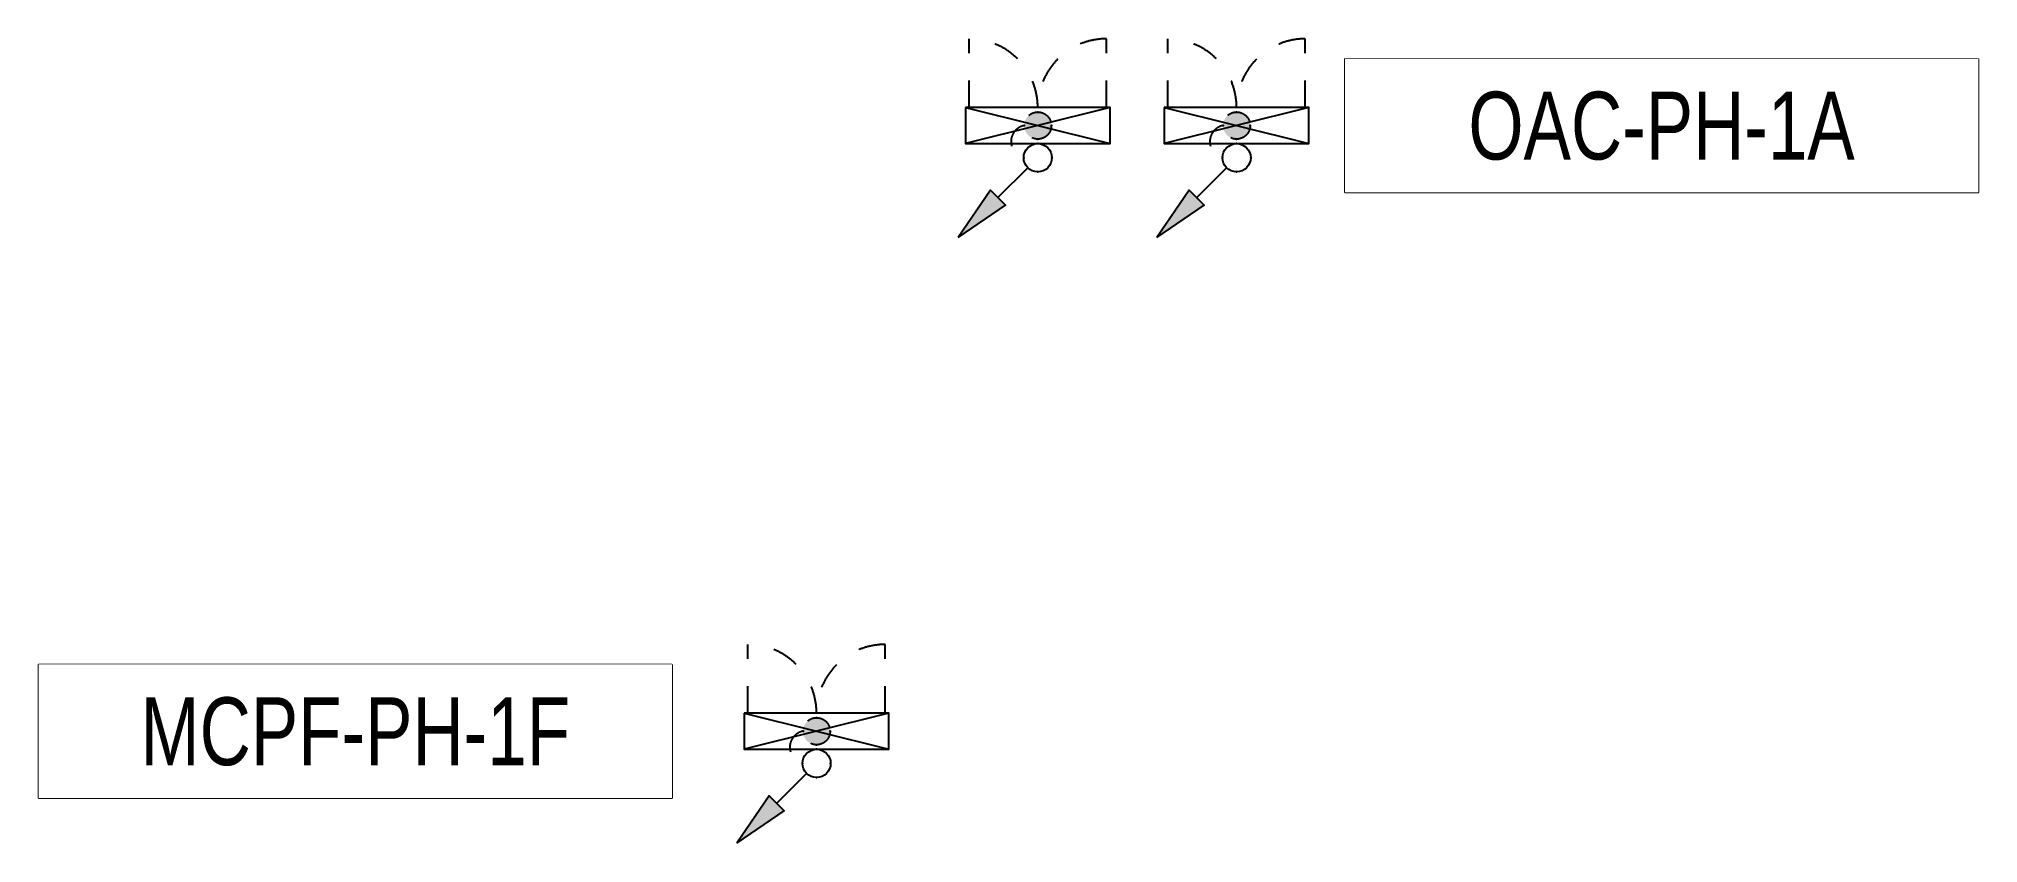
# Model space of a CAD drawing. Header units: millimetres. Extents: x 88028 to 500787, y -530175 to 1035835.
# Drawn here: x 264877 to 275607, y 949031 to 953480 of the extents above; entities that cross this region are included whole.
import ezdxf
from ezdxf.enums import TextEntityAlignment as Align

# ---------------------------------------------------------------- set-up
doc = ezdxf.new("R2010")
doc.units = ezdxf.units.MM
doc.header["$LTSCALE"] = 150
doc.linetypes.add('CONTINOUS', pattern=[0])
doc.linetypes.add('D1', pattern=[3, 1, -1, 1])
for name, color, linetype in [('------01 Motor Control Panel or Center', 4, 'Continuous'), ('------01 Motor Control Panel or Center_Fire', 232, 'Continuous'), ('-----00 LV_CABLE', 2, 'Continuous')]:
    doc.layers.add(name, color=color, linetype=linetype)
doc.styles.add('ELEC', font='')
doc.styles.get('ELEC').set_extended_font_data('Dotum')

# ---------------------------------------------------------------- blocks, each defined once
blk = doc.blocks.new('MCP_EQUIPMENT-2')
for p, q in [((200, 400), (0, -400)), ((200, -400), (0, 400))]:
    blk.add_line(p, q)
at = {"color": 1, "linetype": 'D1'}
for p, q in [((200, 380), (580, 380)), ((200, -380), (580, -380))]:
    blk.add_line(p, q, dxfattribs=at)
blk.add_lwpolyline([(200, 400), (0, 400), (0, -400), (200, -400)], close=True)
for centre, start, end in [((200, 380), 270, 0), ((200, -380), 0, 90)]:
    blk.add_arc(centre, 380, start, end, dxfattribs=at)
blk = doc.blocks.new('O01')
blk.add_hatch(color=256).paths.add_polyline_path([(-149.4, -218.3), (-218.3, -149.4), (-367.7, -367.7)])
blk.add_line((-46, -46), (-183.8, -183.8))
blk.add_lwpolyline([(-367.7, -367.7), (-149.4, -218.3), (-218.3, -149.4), (-367.7, -367.7)])
blk.add_circle((0, 0), 65)
for p in [(-65, 0), (-65, 0), (0, 65), (0, 65), (65, 0), (65, 0), (0, -65), (0, -65)]:
    blk.add_point(p)
blk = doc.blocks.new('11')
at = {"linetype": 'D1'}
h = blk.add_hatch(color=256, dxfattribs=at)
edge = h.paths.add_edge_path()
edge.add_arc((0, 0), 75, 0, 360)
blk.add_circle((0, 0), 75, dxfattribs=at)
for p in [(-75, 0), (0, 75), (75, 0), (0, -75)]:
    blk.add_point(p, dxfattribs=at)

msp = doc.modelspace()

# ---------------------------------------------------------------- linework, layer by layer
at = {"layer": '------01 Motor Control Panel or Center', "linetype": 'CONTINOUS'}
msp.add_lwpolyline([(275607, 953370), (275607, 952630), (272104, 952630), (272104, 953370)], close=True, dxfattribs=at)
at = {"layer": '------01 Motor Control Panel or Center_Fire', "linetype": 'CONTINOUS'}
msp.add_lwpolyline([(268380, 950020), (268380, 949280), (264877, 949280), (264877, 950020)], close=True, dxfattribs=at)
at = {"layer": '-----00 LV_CABLE', "linetype": 'D1'}
for centre in [(270347, 952911), (271447, 952911), (269123, 949561)]:
    msp.add_arc(centre, 91.1, 101.4654, 256.6035, dxfattribs=at)

# ---------------------------------------------------------------- block references
at = {"layer": '------01 Motor Control Panel or Center', "rotation": 89.99999999999993}
msp.add_blockref('MCP_EQUIPMENT-2', (271504, 952900), dxfattribs=at)
at = {"layer": '------01 Motor Control Panel or Center_Fire'}
for p, rotation in [((270404, 952900), 89.99999999999999), ((269180, 949550), 90)]:
    msp.add_blockref('MCP_EQUIPMENT-2', p, dxfattribs=dict(at, rotation=rotation))
at = {"layer": '-----00 LV_CABLE', "linetype": 'D1'}
for p in [(270404, 953000), (271504, 953000), (269180, 949650)]:
    msp.add_blockref('11', p, dxfattribs=at)
at = {"layer": '-----00 LV_CABLE', "linetype": 'D1', "xscale": 1.2, "yscale": 1.2, "zscale": 1.2}
for p in [(270404, 952822), (271504, 952822), (269180, 949472)]:
    msp.add_blockref('O01', p, dxfattribs=at)

# ---------------------------------------------------------------- next in the draw order: wipeouts: each hides what was drawn before it
at = {"color": 1}
msp.add_wipeout([(272104, 953370), (275607, 953370), (275607, 952630), (272104, 952630)], dxfattribs=at).dxf.layer = '------01 Motor Control Panel or Center'
msp.add_wipeout([(264877, 950020), (268380, 950020), (268380, 949280), (264877, 949280)]).dxf.layer = '------01 Motor Control Panel or Center_Fire'

# ---------------------------------------------------------------- next in the draw order: texts
at = {"layer": '------01 Motor Control Panel or Center', "linetype": 'CONTINOUS', "style": 'ELEC', "width": 0.8}
msp.add_text('OAC-PH-1A', height=375, dxfattribs=at).set_placement((273855, 953000), align=Align.MIDDLE)
at = {"layer": '------01 Motor Control Panel or Center_Fire', "linetype": 'CONTINOUS', "style": 'ELEC', "width": 0.8}
msp.add_text('MCPF-PH-1F', height=375, dxfattribs=at).set_placement((266628, 949650), align=Align.MIDDLE)

doc.saveas('drawing.dxf')
